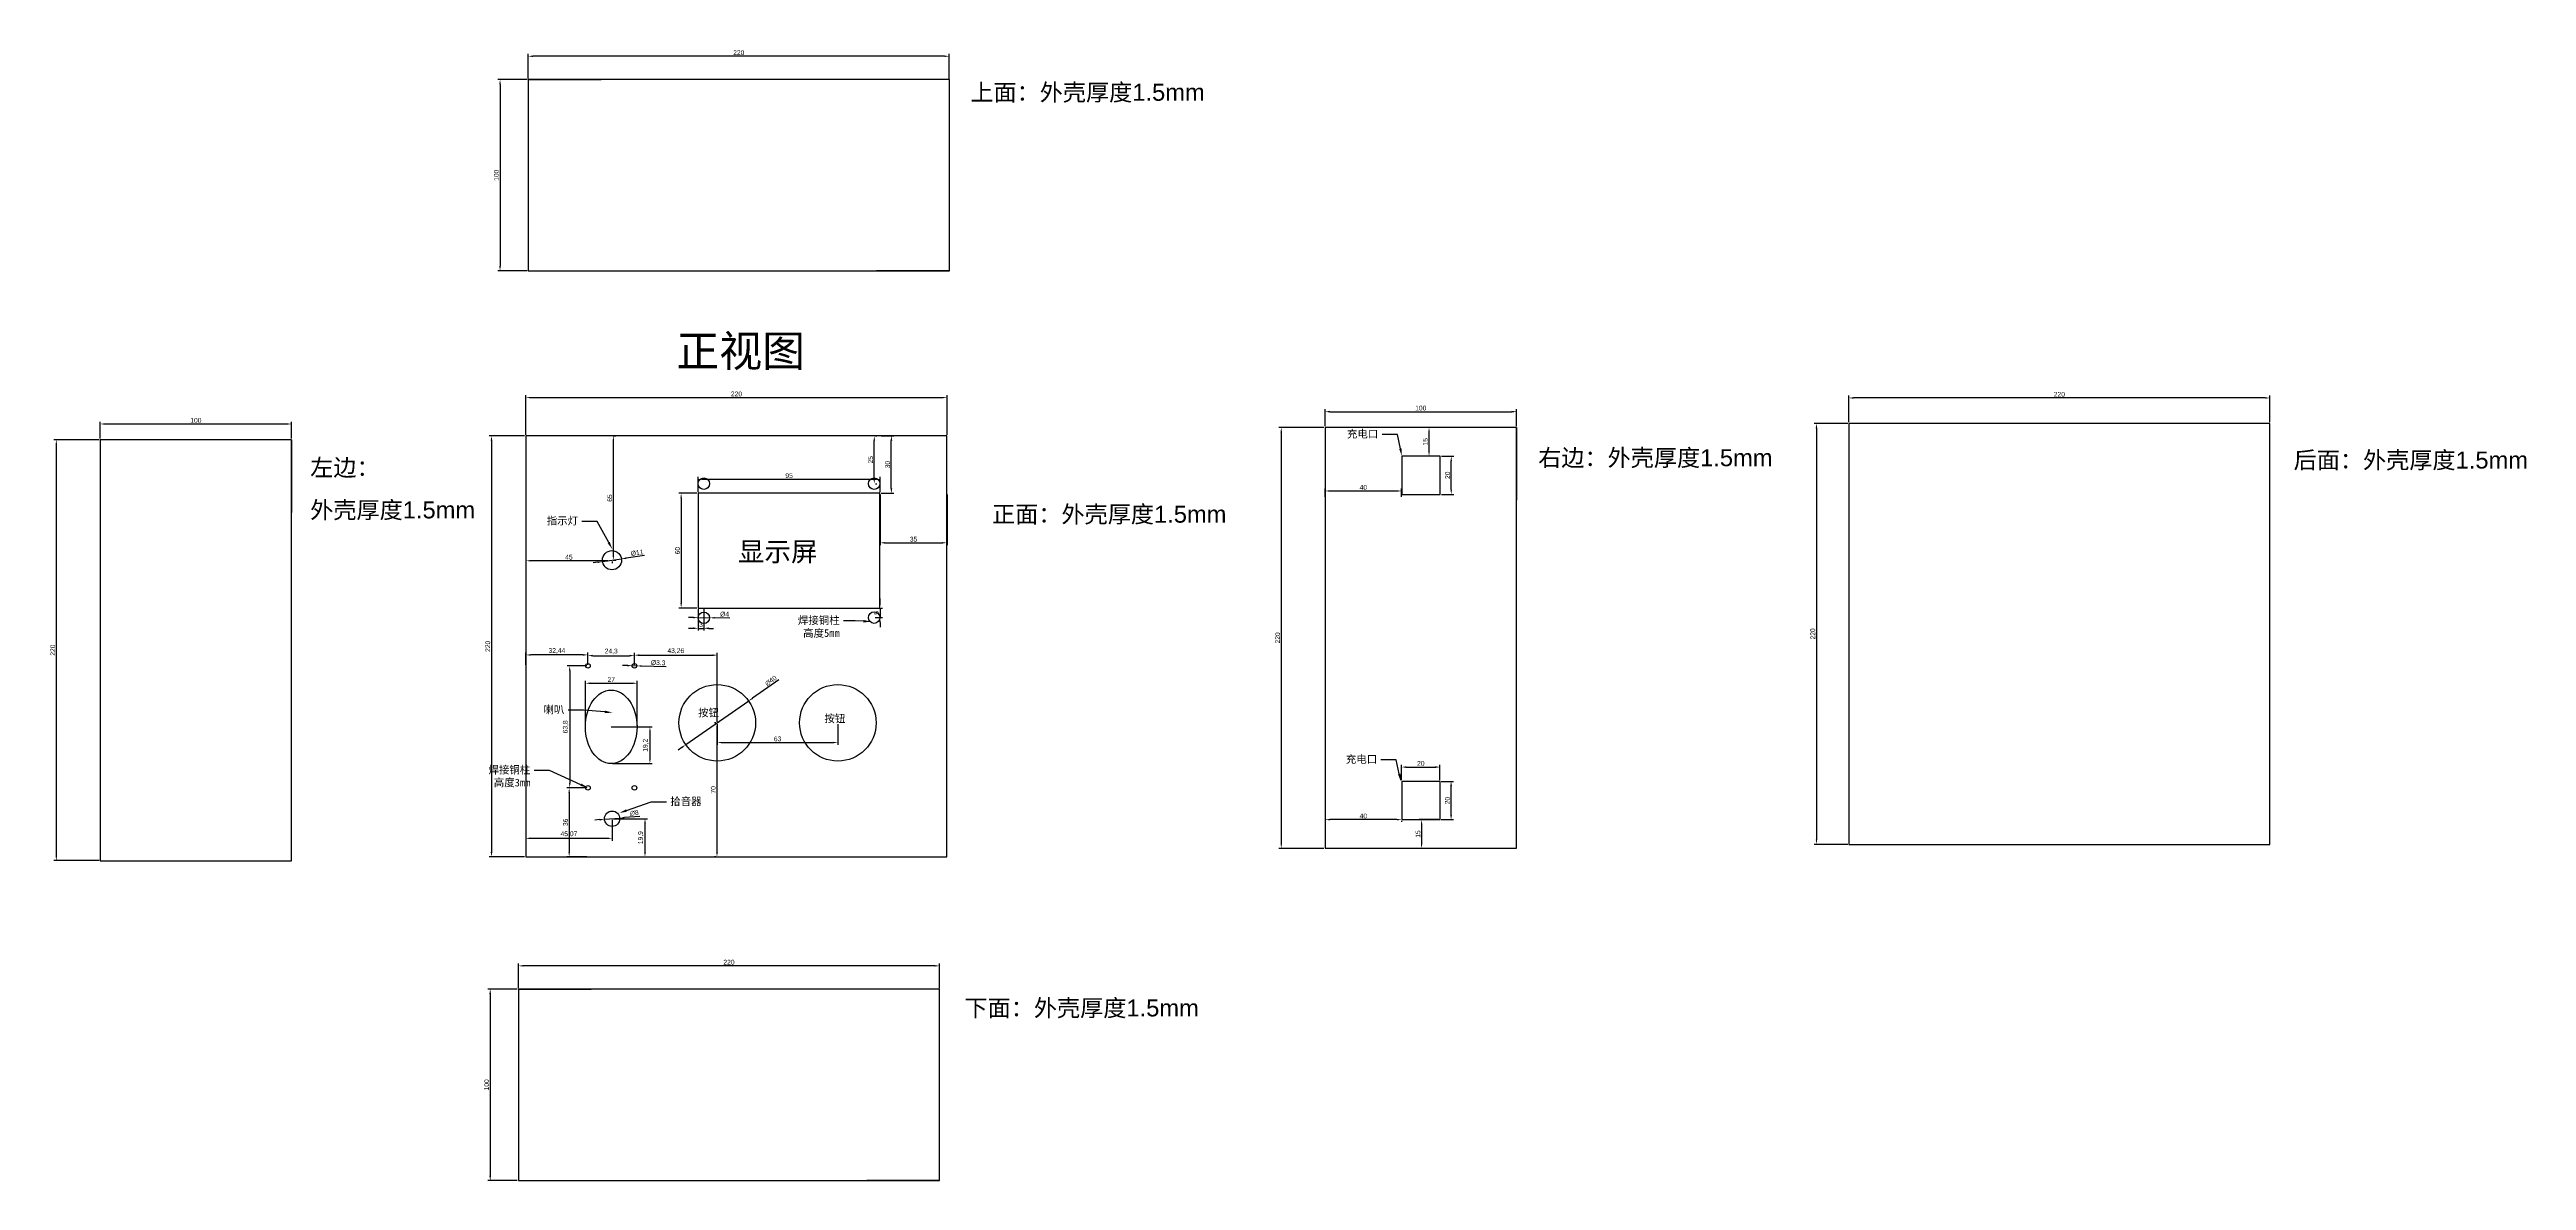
# Model space of a CAD drawing. Header units: millimetres. Extents: x 2217 to 3511, y 1405 to 1996.
import ezdxf
from ezdxf import colors
from ezdxf.entities.mleader import LeaderData, LeaderLine
from ezdxf.math import Vec2, Vec3

# ---------------------------------------------------------------- set-up
doc = ezdxf.new("R2010")
doc.units = ezdxf.units.MM
doc.linetypes.add('JIS_02_1.2', pattern=[2.5, 1.25, -1.25])
doc.layers.add('虚线', color=7, linetype='JIS_02_1.2')
doc.styles.get("Standard").update_dxf_attribs({"font": 'arial.ttf'})
doc.dimstyles.new('ISO-25', dxfattribs={"dimtxt": 2.5, "dimasz": 2.5, "dimexe": 1.25, "dimexo": 0.625, "dimtad": 1, "dimtxsty": 'Standard', "dimcen": 2.5, "dimadec": 0, "dimazin": 0, "dimtfac": 1, "dimtmove": 0, "dimatfit": 3, "dimfxl": 1, "dimarcsym": 0})

# ---------------------------------------------------------------- blocks, each defined once
blk = doc.blocks.new('*D17')
at = {"color": 0, "lineweight": -2, "transparency": 16777216}
for p, q in [((2466.1, 1795.1), (2466.1, 1815.7)), ((2468.6, 1814.5), (2683.6, 1814.5)), ((2686.1, 1795.1), (2686.1, 1815.7))]:
    blk.add_line(p, q, dxfattribs=at)
at = {"color": 0, "transparency": 16777216}
for points in [[(2468.6, 1814.9), (2468.6, 1814.1), (2466.1, 1814.5)], [(2683.6, 1814.9), (2683.6, 1814.1), (2686.1, 1814.5)]]:
    blk.add_solid(points, dxfattribs=at)
at = {"layer": 'Defpoints', "color": 0, "transparency": 16777216}
for p in [(2686.1, 1814.5), (2466.1, 1794.5), (2686.1, 1794.5)]:
    blk.add_point(p, dxfattribs=at)
at = {"color": 0, "transparency": 16777216, "insert": (2576.1, 1816.4), "char_height": 2.5, "attachment_point": 5}
blk.add_mtext('220', dxfattribs=at)
blk = doc.blocks.new('*D3')
at = {"color": 0, "lineweight": -2, "transparency": 16777216}
for p, q in [((2503.6, 1728.4), (2501.2, 1728.1)), ((2506.1, 1728.8), (2516, 1730.2)), ((2528, 1732), (2518.5, 1730.6))]:
    blk.add_line(p, q, dxfattribs=at)
at = {"color": 0, "transparency": 16777216}
for points in [[(2503.6, 1728.8), (2503.7, 1728), (2506.1, 1728.8)], [(2518.4, 1731), (2518.5, 1730.2), (2516, 1730.2)]]:
    blk.add_solid(points, dxfattribs=at)
at = {"layer": 'Defpoints', "color": 0, "transparency": 16777216}
for p in [(2506.1, 1728.8), (2516, 1730.2)]:
    blk.add_point(p, dxfattribs=at)
at = {"color": 0, "transparency": 16777216, "insert": (2524.2, 1733.4), "char_height": 2.5, "attachment_point": 5, "rotation": 8.3008}
blk.add_mtext('%%C11', dxfattribs=at)
blk = doc.blocks.new('*D4')
at = {"color": 0, "lineweight": -2, "transparency": 16777216}
for p, q in [((2556.1, 1765.1), (2556.1, 1773.1)), ((2651.1, 1765.1), (2651.1, 1773.1)), ((2558.6, 1771.8), (2648.6, 1771.8))]:
    blk.add_line(p, q, dxfattribs=at)
at = {"color": 0, "transparency": 16777216}
for points in [[(2558.6, 1772.3), (2558.6, 1771.4), (2556.1, 1771.8)], [(2648.6, 1772.3), (2648.6, 1771.4), (2651.1, 1771.8)]]:
    blk.add_solid(points, dxfattribs=at)
at = {"layer": 'Defpoints', "color": 0, "transparency": 16777216}
for p in [(2556.1, 1764.5), (2651.1, 1771.8), (2651.1, 1764.5)]:
    blk.add_point(p, dxfattribs=at)
at = {"color": 0, "transparency": 16777216, "insert": (2603.6, 1773.7), "char_height": 2.5, "attachment_point": 5}
blk.add_mtext('95', dxfattribs=at)
blk = doc.blocks.new('*D5')
at = {"color": 0, "lineweight": -2, "transparency": 16777216}
for p, q in [((2555.4, 1764.5), (2546, 1764.5)), ((2547.2, 1762), (2547.2, 1707)), ((2555.4, 1704.5), (2546, 1704.5))]:
    blk.add_line(p, q, dxfattribs=at)
at = {"color": 0, "transparency": 16777216}
for points in [[(2546.8, 1762), (2547.6, 1762), (2547.2, 1764.5)], [(2546.8, 1707), (2547.6, 1707), (2547.2, 1704.5)]]:
    blk.add_solid(points, dxfattribs=at)
at = {"layer": 'Defpoints', "color": 0, "transparency": 16777216}
for p in [(2556.1, 1764.5), (2547.2, 1704.5), (2556.1, 1704.5)]:
    blk.add_point(p, dxfattribs=at)
at = {"color": 0, "transparency": 16777216, "insert": (2545.3, 1734.5), "char_height": 2.5, "attachment_point": 5, "rotation": 90}
blk.add_mtext('60', dxfattribs=at)
blk = doc.blocks.new('*D6')
at = {"color": 0, "lineweight": -2, "transparency": 16777216}
for p, q in [((2504.7, 1593.9), (2502.2, 1593.6)), ((2507.1, 1594.1), (2515.1, 1594.7)), ((2525.7, 1595.6), (2517.6, 1595))]:
    blk.add_line(p, q, dxfattribs=at)
at = {"color": 0, "transparency": 16777216}
for points in [[(2504.6, 1594.3), (2504.7, 1593.4), (2507.1, 1594.1)], [(2517.6, 1595.4), (2517.6, 1594.5), (2515.1, 1594.7)]]:
    blk.add_solid(points, dxfattribs=at)
at = {"layer": 'Defpoints', "color": 0, "transparency": 16777216}
for p in [(2507.1, 1594.1), (2515.1, 1594.7)]:
    blk.add_point(p, dxfattribs=at)
at = {"color": 0, "transparency": 16777216, "insert": (2522.7, 1597.4), "char_height": 2.5, "attachment_point": 5, "rotation": 4.8487}
blk.add_mtext('∅8', dxfattribs=at)
blk = doc.blocks.new('*D7')
at = {"color": 0, "lineweight": -2, "transparency": 16777216}
for p, q in [((2651.1, 1763.9), (2651.1, 1737.4)), ((2686.1, 1763.9), (2686.1, 1737.4)), ((2653.6, 1738.6), (2683.6, 1738.6))]:
    blk.add_line(p, q, dxfattribs=at)
at = {"color": 0, "transparency": 16777216}
for points in [[(2653.6, 1739), (2653.6, 1738.2), (2651.1, 1738.6)], [(2683.6, 1739), (2683.6, 1738.2), (2686.1, 1738.6)]]:
    blk.add_solid(points, dxfattribs=at)
at = {"layer": 'Defpoints', "color": 0, "transparency": 16777216}
for p in [(2651.1, 1764.5), (2686.1, 1764.5), (2686.1, 1738.6)]:
    blk.add_point(p, dxfattribs=at)
at = {"color": 0, "transparency": 16777216, "insert": (2668.6, 1740.5), "char_height": 2.5, "attachment_point": 5}
blk.add_mtext('35', dxfattribs=at)
blk = doc.blocks.new('*D8')
at = {"color": 0, "lineweight": -2, "transparency": 16777216}
for p, q in [((2651.7, 1794.5), (2658.3, 1794.5)), ((2657, 1767), (2657, 1792)), ((2651.7, 1764.5), (2658.3, 1764.5))]:
    blk.add_line(p, q, dxfattribs=at)
at = {"color": 0, "transparency": 16777216}
for points in [[(2656.6, 1792), (2657.5, 1792), (2657, 1794.5)], [(2656.6, 1767), (2657.5, 1767), (2657, 1764.5)]]:
    blk.add_solid(points, dxfattribs=at)
at = {"layer": 'Defpoints', "color": 0, "transparency": 16777216}
for p in [(2651.1, 1794.5), (2657, 1794.5), (2651.1, 1764.5)]:
    blk.add_point(p, dxfattribs=at)
at = {"color": 0, "transparency": 16777216, "insert": (2655.1, 1779.5), "char_height": 2.5, "attachment_point": 5, "rotation": 90}
blk.add_mtext('30', dxfattribs=at)
blk = doc.blocks.new('*D9')
at = {"color": 0, "lineweight": -2, "transparency": 16777216}
for p, q in [((2466.1, 1728.9), (2466.1, 1727.9)), ((2508.6, 1729.2), (2468.6, 1729.2)), ((2511.1, 1728.9), (2511.1, 1727.9))]:
    blk.add_line(p, q, dxfattribs=at)
at = {"color": 0, "transparency": 16777216}
for points in [[(2468.6, 1729.6), (2468.6, 1728.8), (2466.1, 1729.2)], [(2508.6, 1729.6), (2508.6, 1728.8), (2511.1, 1729.2)]]:
    blk.add_solid(points, dxfattribs=at)
at = {"layer": 'Defpoints', "color": 0, "transparency": 16777216}
for p in [(2466.1, 1729.5), (2466.1, 1729.2), (2511.1, 1729.5)]:
    blk.add_point(p, dxfattribs=at)
at = {"color": 0, "transparency": 16777216, "insert": (2488.6, 1731.1), "char_height": 2.5, "attachment_point": 5}
blk.add_mtext('45', dxfattribs=at)
blk = doc.blocks.new('*D10')
at = {"color": 0, "lineweight": -2, "transparency": 16777216}
for p, q in [((2511.7, 1794.5), (2513.1, 1794.5)), ((2511.8, 1732), (2511.8, 1792)), ((2511.7, 1729.5), (2513.1, 1729.5))]:
    blk.add_line(p, q, dxfattribs=at)
at = {"color": 0, "transparency": 16777216}
for points in [[(2511.4, 1792), (2512.2, 1792), (2511.8, 1794.5)], [(2511.4, 1732), (2512.2, 1732), (2511.8, 1729.5)]]:
    blk.add_solid(points, dxfattribs=at)
at = {"layer": 'Defpoints', "color": 0, "transparency": 16777216}
for p in [(2511.1, 1794.5), (2511.8, 1794.5), (2511.1, 1729.5)]:
    blk.add_point(p, dxfattribs=at)
at = {"color": 0, "transparency": 16777216, "insert": (2509.9, 1762), "char_height": 2.5, "attachment_point": 5, "rotation": 90}
blk.add_mtext('65', dxfattribs=at)
blk = doc.blocks.new('*D11')
at = {"color": 0, "lineweight": -2, "transparency": 16777216}
for p, q in [((2598.3, 1667), (2584.5, 1657.4)), ((2549.7, 1633.1), (2582.5, 1656)), ((2547.6, 1631.6), (2545.6, 1630.2))]:
    blk.add_line(p, q, dxfattribs=at)
at = {"color": 0, "transparency": 16777216}
for points in [[(2584.3, 1657.7), (2584.8, 1657), (2582.5, 1656)], [(2547.4, 1632), (2547.8, 1631.3), (2549.7, 1633.1)]]:
    blk.add_solid(points, dxfattribs=at)
at = {"layer": 'Defpoints', "color": 0, "transparency": 16777216}
for p in [(2582.5, 1656), (2549.7, 1633.1)]:
    blk.add_point(p, dxfattribs=at)
at = {"color": 0, "transparency": 16777216, "insert": (2594.1, 1666.5), "char_height": 2.5, "attachment_point": 5, "rotation": 34.8828}
blk.add_mtext('∅40', dxfattribs=at)
blk = doc.blocks.new('*D12')
at = {"color": 0, "lineweight": -2, "transparency": 16777216}
for p, q in [((2566.1, 1643.9), (2566.1, 1633)), ((2629.1, 1643.9), (2629.1, 1633)), ((2568.6, 1634.2), (2626.6, 1634.2))]:
    blk.add_line(p, q, dxfattribs=at)
at = {"color": 0, "transparency": 16777216}
for points in [[(2568.6, 1634.6), (2568.6, 1633.8), (2566.1, 1634.2)], [(2626.6, 1634.6), (2626.6, 1633.8), (2629.1, 1634.2)]]:
    blk.add_solid(points, dxfattribs=at)
at = {"layer": 'Defpoints', "color": 0, "transparency": 16777216}
for p in [(2566.1, 1644.5), (2629.1, 1644.5), (2629.1, 1634.2)]:
    blk.add_point(p, dxfattribs=at)
at = {"color": 0, "transparency": 16777216, "insert": (2597.6, 1636.1), "char_height": 2.5, "attachment_point": 5}
blk.add_mtext('63', dxfattribs=at)
blk = doc.blocks.new('*D13')
at = {"color": 0, "lineweight": -2, "transparency": 16777216}
for p, q in [((2565.4, 1644.5), (2564.7, 1644.5)), ((2565.9, 1642), (2565.9, 1577)), ((2565.4, 1574.5), (2564.7, 1574.5))]:
    blk.add_line(p, q, dxfattribs=at)
at = {"color": 0, "transparency": 16777216}
for points in [[(2565.5, 1642), (2566.4, 1642), (2565.9, 1644.5)], [(2565.5, 1577), (2566.4, 1577), (2565.9, 1574.5)]]:
    blk.add_solid(points, dxfattribs=at)
at = {"layer": 'Defpoints', "color": 0, "transparency": 16777216}
for p in [(2566.1, 1644.5), (2565.9, 1574.5), (2566.1, 1574.5)]:
    blk.add_point(p, dxfattribs=at)
at = {"color": 0, "transparency": 16777216, "insert": (2564, 1609.5), "char_height": 2.5, "attachment_point": 5, "rotation": 90}
blk.add_mtext('70', dxfattribs=at)
blk = doc.blocks.new('*D14')
at = {"layer": 'Defpoints', "color": 0, "lineweight": -2, "transparency": 16777216}
for p, q in [((2465.4, 1794.5), (2446.9, 1794.5)), ((2448.1, 1792), (2448.1, 1577)), ((2465.4, 1574.5), (2446.9, 1574.5))]:
    blk.add_line(p, q, dxfattribs=at)
at = {"layer": 'Defpoints', "color": 0, "transparency": 16777216}
for p in [(2466.1, 1794.5), (2448.1, 1574.5), (2466.1, 1574.5)]:
    blk.add_point(p, dxfattribs=at)
for points in [[(2447.7, 1792), (2448.6, 1792), (2448.1, 1794.5)], [(2447.7, 1577), (2448.6, 1577), (2448.1, 1574.5)]]:
    blk.add_solid(points, dxfattribs=at)
at = {"layer": 'Defpoints', "color": 0, "transparency": 16777216, "insert": (2446.2, 1684.5), "char_height": 2.5, "attachment_point": 5, "rotation": 90}
blk.add_mtext('220', dxfattribs=at)
blk = doc.blocks.new('*D15')
at = {"layer": 'Defpoints', "color": 0, "lineweight": -2, "transparency": 16777216}
for p, q in [((2553.6, 1699.5), (2551.1, 1699.5)), ((2556.1, 1699.5), (2562.1, 1699.4)), ((2572.7, 1699.3), (2564.6, 1699.4))]:
    blk.add_line(p, q, dxfattribs=at)
at = {"layer": 'Defpoints', "color": 0, "transparency": 16777216}
for p in [(2556.1, 1699.5), (2562.1, 1699.4)]:
    blk.add_point(p, dxfattribs=at)
for points in [[(2553.6, 1699.9), (2553.6, 1699.1), (2556.1, 1699.5)], [(2564.6, 1699.8), (2564.6, 1699), (2562.1, 1699.4)]]:
    blk.add_solid(points, dxfattribs=at)
at = {"layer": 'Defpoints', "color": 0, "transparency": 16777216, "insert": (2569.9, 1701.3), "char_height": 2.5, "attachment_point": 5, "rotation": 359.534}
blk.add_mtext('%%C4', dxfattribs=at)
blk = doc.blocks.new('*D16')
at = {"layer": 'Defpoints', "color": 0, "lineweight": -2, "transparency": 16777216}
for p, q in [((2651.1, 1707), (2651.1, 1709.5)), ((2648.6, 1699.5), (2652.4, 1699.5)), ((2651.1, 1704.5), (2651.1, 1699.5)), ((2651.1, 1697), (2651.1, 1694.5)), ((2651.7, 1704.5), (2652.4, 1704.5))]:
    blk.add_line(p, q, dxfattribs=at)
at = {"layer": 'Defpoints', "color": 0, "transparency": 16777216}
for p in [(2648, 1699.5), (2651.1, 1704.5), (2651.1, 1699.5)]:
    blk.add_point(p, dxfattribs=at)
for points in [[(2650.7, 1707), (2651.5, 1707), (2651.1, 1704.5)], [(2650.7, 1697), (2651.5, 1697), (2651.1, 1699.5)]]:
    blk.add_solid(points, dxfattribs=at)
at = {"layer": 'Defpoints', "color": 0, "transparency": 16777216, "insert": (2649.2, 1702), "char_height": 2.5, "attachment_point": 5, "rotation": 90}
blk.add_mtext('5', dxfattribs=at)
blk = doc.blocks.new('*D41')
at = {"color": 0, "lineweight": -2, "transparency": 16777216}
for p, q in [((2243.7, 1793.1), (2243.7, 1801.9)), ((2246.2, 1800.7), (2341.2, 1800.7)), ((2343.7, 1793.1), (2343.7, 1801.9))]:
    blk.add_line(p, q, dxfattribs=at)
at = {"color": 0, "transparency": 16777216}
for points in [[(2246.2, 1801.1), (2246.2, 1800.3), (2243.7, 1800.7)], [(2341.2, 1801.1), (2341.2, 1800.3), (2343.7, 1800.7)]]:
    blk.add_solid(points, dxfattribs=at)
at = {"layer": 'Defpoints', "color": 0, "transparency": 16777216}
for p in [(2343.7, 1800.7), (2243.7, 1792.5), (2343.7, 1792.5)]:
    blk.add_point(p, dxfattribs=at)
at = {"color": 0, "transparency": 16777216, "insert": (2293.7, 1802.6), "char_height": 2.5, "attachment_point": 5}
blk.add_mtext('100', dxfattribs=at)
blk = doc.blocks.new('*D42')
at = {"color": 0, "lineweight": -2, "transparency": 16777216}
for p, q in [((2243.1, 1792.5), (2219.5, 1792.5)), ((2220.8, 1790), (2220.8, 1575)), ((2243.1, 1572.5), (2219.5, 1572.5))]:
    blk.add_line(p, q, dxfattribs=at)
at = {"color": 0, "transparency": 16777216}
for points in [[(2220.4, 1790), (2221.2, 1790), (2220.8, 1792.5)], [(2220.4, 1575), (2221.2, 1575), (2220.8, 1572.5)]]:
    blk.add_solid(points, dxfattribs=at)
at = {"layer": 'Defpoints', "color": 0, "transparency": 16777216}
for p in [(2243.7, 1792.5), (2220.8, 1572.5), (2243.7, 1572.5)]:
    blk.add_point(p, dxfattribs=at)
at = {"color": 0, "transparency": 16777216, "insert": (2218.9, 1682.5), "char_height": 2.5, "attachment_point": 5, "rotation": 90}
blk.add_mtext('220', dxfattribs=at)
blk = doc.blocks.new('*D43')
at = {"color": 0, "lineweight": -2, "transparency": 16777216}
for p, q in [((2883.6, 1799.6), (2883.6, 1808.4)), ((2886.1, 1807.1), (2981.1, 1807.1)), ((2983.6, 1799.6), (2983.6, 1808.4))]:
    blk.add_line(p, q, dxfattribs=at)
at = {"color": 0, "transparency": 16777216}
for points in [[(2886.1, 1807.6), (2886.1, 1806.7), (2883.6, 1807.1)], [(2981.1, 1807.6), (2981.1, 1806.7), (2983.6, 1807.1)]]:
    blk.add_solid(points, dxfattribs=at)
at = {"layer": 'Defpoints', "color": 0, "transparency": 16777216}
for p in [(2883.6, 1798.9), (2983.6, 1807.1), (2983.6, 1798.9)]:
    blk.add_point(p, dxfattribs=at)
at = {"color": 0, "transparency": 16777216, "insert": (2933.6, 1809), "char_height": 2.5, "attachment_point": 5}
blk.add_mtext('100', dxfattribs=at)
blk = doc.blocks.new('*D44')
at = {"color": 0, "lineweight": -2, "transparency": 16777216}
for p, q in [((2923.6, 1614.6), (2923.6, 1622.6)), ((2926.1, 1621.4), (2941.1, 1621.4)), ((2943.6, 1614.6), (2943.6, 1622.6))]:
    blk.add_line(p, q, dxfattribs=at)
at = {"color": 0, "transparency": 16777216}
for points in [[(2926.1, 1621.8), (2926.1, 1620.9), (2923.6, 1621.4)], [(2941.1, 1621.8), (2941.1, 1620.9), (2943.6, 1621.4)]]:
    blk.add_solid(points, dxfattribs=at)
at = {"layer": 'Defpoints', "color": 0, "transparency": 16777216}
for p in [(2943.6, 1621.4), (2923.6, 1613.9), (2943.6, 1613.9)]:
    blk.add_point(p, dxfattribs=at)
at = {"color": 0, "transparency": 16777216, "insert": (2933.6, 1623.3), "char_height": 2.5, "attachment_point": 5}
blk.add_mtext('20', dxfattribs=at)
blk = doc.blocks.new('*D45')
at = {"color": 0, "lineweight": -2, "transparency": 16777216}
for p, q in [((2944.3, 1613.9), (2950.7, 1613.9)), ((2949.4, 1596.4), (2949.4, 1611.4)), ((2944.3, 1593.9), (2950.7, 1593.9))]:
    blk.add_line(p, q, dxfattribs=at)
at = {"color": 0, "transparency": 16777216}
for points in [[(2949, 1611.4), (2949.9, 1611.4), (2949.4, 1613.9)], [(2949, 1596.4), (2949.9, 1596.4), (2949.4, 1593.9)]]:
    blk.add_solid(points, dxfattribs=at)
at = {"layer": 'Defpoints', "color": 0, "transparency": 16777216}
for p in [(2943.6, 1613.9), (2949.4, 1613.9), (2943.6, 1593.9)]:
    blk.add_point(p, dxfattribs=at)
at = {"color": 0, "transparency": 16777216, "insert": (2947.5, 1603.9), "char_height": 2.5, "attachment_point": 5, "rotation": 90}
blk.add_mtext('20', dxfattribs=at)
blk = doc.blocks.new('*D46')
at = {"color": 0, "lineweight": -2, "transparency": 16777216}
for p, q in [((2883.6, 1593.3), (2883.6, 1592.7)), ((2921.1, 1593.9), (2886.1, 1593.9)), ((2923.6, 1593.3), (2923.6, 1592.7))]:
    blk.add_line(p, q, dxfattribs=at)
at = {"color": 0, "transparency": 16777216}
for points in [[(2886.1, 1594.3), (2886.1, 1593.5), (2883.6, 1593.9)], [(2921.1, 1594.3), (2921.1, 1593.5), (2923.6, 1593.9)]]:
    blk.add_solid(points, dxfattribs=at)
at = {"layer": 'Defpoints', "color": 0, "transparency": 16777216}
for p in [(2883.6, 1593.9), (2883.6, 1593.9), (2923.6, 1593.9)]:
    blk.add_point(p, dxfattribs=at)
at = {"color": 0, "transparency": 16777216, "insert": (2903.6, 1595.8), "char_height": 2.5, "attachment_point": 5}
blk.add_mtext('40', dxfattribs=at)
blk = doc.blocks.new('*D47')
at = {"color": 0, "lineweight": -2, "transparency": 16777216}
for p, q in [((2943, 1593.9), (2932.8, 1593.9)), ((2943, 1578.9), (2932.8, 1578.9)), ((2934, 1591.4), (2934, 1581.4))]:
    blk.add_line(p, q, dxfattribs=at)
at = {"color": 0, "transparency": 16777216}
for points in [[(2933.6, 1591.4), (2934.4, 1591.4), (2934, 1593.9)], [(2933.6, 1581.4), (2934.4, 1581.4), (2934, 1578.9)]]:
    blk.add_solid(points, dxfattribs=at)
at = {"layer": 'Defpoints', "color": 0, "transparency": 16777216}
for p in [(2943.6, 1593.9), (2934, 1578.9), (2943.6, 1578.9)]:
    blk.add_point(p, dxfattribs=at)
at = {"color": 0, "transparency": 16777216, "insert": (2932.1, 1586.4), "char_height": 2.5, "attachment_point": 5, "rotation": 90}
blk.add_mtext('15', dxfattribs=at)
blk = doc.blocks.new('*D48')
at = {"color": 0, "lineweight": -2, "transparency": 16777216}
for p, q in [((2883, 1798.9), (2859.5, 1798.9)), ((2860.7, 1796.4), (2860.7, 1581.4)), ((2883, 1578.9), (2859.5, 1578.9))]:
    blk.add_line(p, q, dxfattribs=at)
at = {"color": 0, "transparency": 16777216}
for points in [[(2860.3, 1796.4), (2861.1, 1796.4), (2860.7, 1798.9)], [(2860.3, 1581.4), (2861.1, 1581.4), (2860.7, 1578.9)]]:
    blk.add_solid(points, dxfattribs=at)
at = {"layer": 'Defpoints', "color": 0, "transparency": 16777216}
for p in [(2883.6, 1798.9), (2860.7, 1578.9), (2883.6, 1578.9)]:
    blk.add_point(p, dxfattribs=at)
at = {"color": 0, "transparency": 16777216, "insert": (2858.8, 1688.9), "char_height": 2.5, "attachment_point": 5, "rotation": 90}
blk.add_mtext('220', dxfattribs=at)
blk = doc.blocks.new('*D49')
at = {"color": 0, "lineweight": -2, "transparency": 16777216}
for p, q in [((2467.3, 1981.3), (2467.3, 1994.1)), ((2684.8, 1992.9), (2469.8, 1992.9)), ((2687.3, 1981.3), (2687.3, 1994.1))]:
    blk.add_line(p, q, dxfattribs=at)
at = {"color": 0, "transparency": 16777216}
for points in [[(2469.8, 1993.3), (2469.8, 1992.5), (2467.3, 1992.9)], [(2684.8, 1993.3), (2684.8, 1992.5), (2687.3, 1992.9)]]:
    blk.add_solid(points, dxfattribs=at)
at = {"layer": 'Defpoints', "color": 0, "transparency": 16777216}
for p in [(2467.3, 1992.9), (2467.3, 1980.7), (2687.3, 1980.7)]:
    blk.add_point(p, dxfattribs=at)
at = {"color": 0, "transparency": 16777216, "insert": (2577.3, 1994.8), "char_height": 2.5, "attachment_point": 5}
blk.add_mtext('220', dxfattribs=at)
blk = doc.blocks.new('*D50')
at = {"color": 0, "lineweight": -2, "transparency": 16777216}
for p, q in [((2466.7, 1980.7), (2451.4, 1980.7)), ((2452.6, 1978.2), (2452.6, 1883.2)), ((2466.7, 1880.7), (2451.4, 1880.7))]:
    blk.add_line(p, q, dxfattribs=at)
at = {"color": 0, "transparency": 16777216}
for points in [[(2452.2, 1978.2), (2453, 1978.2), (2452.6, 1980.7)], [(2452.2, 1883.2), (2453, 1883.2), (2452.6, 1880.7)]]:
    blk.add_solid(points, dxfattribs=at)
at = {"layer": 'Defpoints', "color": 0, "transparency": 16777216}
for p in [(2467.3, 1980.7), (2452.6, 1880.7), (2467.3, 1880.7)]:
    blk.add_point(p, dxfattribs=at)
at = {"color": 0, "transparency": 16777216, "insert": (2450.7, 1930.7), "char_height": 2.5, "attachment_point": 5, "rotation": 90}
blk.add_mtext('100', dxfattribs=at)
blk = doc.blocks.new('*D51')
at = {"color": 0, "lineweight": -2, "transparency": 16777216}
for p, q in [((2462.2, 1505.9), (2462.2, 1518.8)), ((2679.7, 1517.5), (2464.7, 1517.5)), ((2682.2, 1505.9), (2682.2, 1518.8))]:
    blk.add_line(p, q, dxfattribs=at)
at = {"color": 0, "transparency": 16777216}
for points in [[(2464.7, 1517.9), (2464.7, 1517.1), (2462.2, 1517.5)], [(2679.7, 1517.9), (2679.7, 1517.1), (2682.2, 1517.5)]]:
    blk.add_solid(points, dxfattribs=at)
at = {"layer": 'Defpoints', "color": 0, "transparency": 16777216}
for p in [(2462.2, 1517.5), (2462.2, 1505.3), (2682.2, 1505.3)]:
    blk.add_point(p, dxfattribs=at)
at = {"color": 0, "transparency": 16777216, "insert": (2572.2, 1519.4), "char_height": 2.5, "attachment_point": 5}
blk.add_mtext('220', dxfattribs=at)
blk = doc.blocks.new('*D52')
at = {"color": 0, "lineweight": -2, "transparency": 16777216}
for p, q in [((2461.5, 1505.3), (2446.2, 1505.3)), ((2447.5, 1502.8), (2447.5, 1407.8)), ((2461.5, 1405.3), (2446.2, 1405.3))]:
    blk.add_line(p, q, dxfattribs=at)
at = {"color": 0, "transparency": 16777216}
for points in [[(2447, 1502.8), (2447.9, 1502.8), (2447.5, 1505.3)], [(2447, 1407.8), (2447.9, 1407.8), (2447.5, 1405.3)]]:
    blk.add_solid(points, dxfattribs=at)
at = {"layer": 'Defpoints', "color": 0, "transparency": 16777216}
for p in [(2462.2, 1505.3), (2447.5, 1405.3), (2462.2, 1405.3)]:
    blk.add_point(p, dxfattribs=at)
at = {"color": 0, "transparency": 16777216, "insert": (2445.6, 1455.3), "char_height": 2.5, "attachment_point": 5, "rotation": 90}
blk.add_mtext('100', dxfattribs=at)
blk = doc.blocks.new('*D53')
at = {"color": 0, "lineweight": -2, "transparency": 16777216}
for p, q in [((3157.2, 1801.6), (3157.2, 1815.6)), ((3374.7, 1814.3), (3159.7, 1814.3)), ((3377.2, 1801.6), (3377.2, 1815.6))]:
    blk.add_line(p, q, dxfattribs=at)
at = {"color": 0, "transparency": 16777216}
for points in [[(3159.7, 1814.7), (3159.7, 1813.9), (3157.2, 1814.3)], [(3374.7, 1814.7), (3374.7, 1813.9), (3377.2, 1814.3)]]:
    blk.add_solid(points, dxfattribs=at)
at = {"layer": 'Defpoints', "color": 0, "transparency": 16777216}
for p in [(3157.2, 1814.3), (3157.2, 1801), (3377.2, 1801)]:
    blk.add_point(p, dxfattribs=at)
at = {"color": 0, "transparency": 16777216, "insert": (3267.2, 1816.2), "char_height": 2.5, "attachment_point": 5}
blk.add_mtext('220', dxfattribs=at)
blk = doc.blocks.new('*D54')
at = {"color": 0, "lineweight": -2, "transparency": 16777216}
for p, q in [((3156.6, 1801), (3139.1, 1801)), ((3140.3, 1798.5), (3140.3, 1583.5)), ((3156.6, 1581), (3139.1, 1581))]:
    blk.add_line(p, q, dxfattribs=at)
at = {"color": 0, "transparency": 16777216}
for points in [[(3139.9, 1798.5), (3140.7, 1798.5), (3140.3, 1801)], [(3139.9, 1583.5), (3140.7, 1583.5), (3140.3, 1581)]]:
    blk.add_solid(points, dxfattribs=at)
at = {"layer": 'Defpoints', "color": 0, "transparency": 16777216}
for p in [(3157.2, 1801), (3140.3, 1581), (3157.2, 1581)]:
    blk.add_point(p, dxfattribs=at)
at = {"color": 0, "transparency": 16777216, "insert": (3138.4, 1691), "char_height": 2.5, "attachment_point": 5, "rotation": 90}
blk.add_mtext('220', dxfattribs=at)
blk = doc.blocks.new('*D63')
at = {"color": 0, "lineweight": -2, "transparency": 16777216}
for p, q in [((2519.1, 1674.4), (2516.6, 1674.5)), ((2521.6, 1674.4), (2524, 1674.3)), ((2539.4, 1673.8), (2526.5, 1674.2))]:
    blk.add_line(p, q, dxfattribs=at)
at = {"color": 0, "transparency": 16777216}
for points in [[(2519.1, 1674.9), (2519.1, 1674), (2521.6, 1674.4)], [(2526.5, 1674.6), (2526.5, 1673.8), (2524, 1674.3)]]:
    blk.add_solid(points, dxfattribs=at)
at = {"layer": 'Defpoints', "color": 0, "transparency": 16777216}
for p in [(2521.6, 1674.4), (2524, 1674.3)]:
    blk.add_point(p, dxfattribs=at)
at = {"color": 0, "transparency": 16777216, "insert": (2535.2, 1675.9), "char_height": 2.5, "attachment_point": 5, "rotation": 358.0746}
blk.add_mtext('%%C3.3', dxfattribs=at)
blk = doc.blocks.new('*D64')
at = {"color": 0, "lineweight": -2, "transparency": 16777216}
for p, q in [((2497.9, 1674.3), (2487.7, 1674.3)), ((2489, 1671.8), (2489, 1613)), ((2497.9, 1610.5), (2487.7, 1610.5))]:
    blk.add_line(p, q, dxfattribs=at)
at = {"color": 0, "transparency": 16777216}
for points in [[(2488.6, 1671.8), (2489.4, 1671.8), (2489, 1674.3)], [(2488.6, 1613), (2489.4, 1613), (2489, 1610.5)]]:
    blk.add_solid(points, dxfattribs=at)
at = {"layer": 'Defpoints', "color": 0, "transparency": 16777216}
for p in [(2498.5, 1674.3), (2489, 1610.5), (2498.5, 1610.5)]:
    blk.add_point(p, dxfattribs=at)
at = {"color": 0, "transparency": 16777216, "insert": (2486.9, 1642.4), "char_height": 2.5, "attachment_point": 5, "rotation": 90}
blk.add_mtext('63,8', dxfattribs=at)
blk = doc.blocks.new('*D65')
at = {"color": 0, "lineweight": -2, "transparency": 16777216}
for p, q in [((2498.5, 1674.9), (2498.5, 1680.9)), ((2501, 1679.6), (2520.3, 1679.6)), ((2522.8, 1674.9), (2522.8, 1680.9))]:
    blk.add_line(p, q, dxfattribs=at)
at = {"color": 0, "transparency": 16777216}
for points in [[(2501, 1680.1), (2501, 1679.2), (2498.5, 1679.6)], [(2520.3, 1680.1), (2520.3, 1679.2), (2522.8, 1679.6)]]:
    blk.add_solid(points, dxfattribs=at)
at = {"layer": 'Defpoints', "color": 0, "transparency": 16777216}
for p in [(2498.5, 1674.3), (2522.8, 1679.6), (2522.8, 1674.3)]:
    blk.add_point(p, dxfattribs=at)
at = {"color": 0, "transparency": 16777216, "insert": (2510.7, 1681.8), "char_height": 2.5, "attachment_point": 5}
blk.add_mtext('24,3', dxfattribs=at)
blk = doc.blocks.new('*D62')
at = {"color": 0, "lineweight": -2, "transparency": 16777216}
for p, q in [((2497.2, 1643), (2497.2, 1666.4)), ((2499.7, 1665.2), (2521.7, 1665.2)), ((2524.2, 1643), (2524.2, 1666.4))]:
    blk.add_line(p, q, dxfattribs=at)
at = {"color": 0, "transparency": 16777216}
for points in [[(2499.7, 1665.6), (2499.7, 1664.8), (2497.2, 1665.2)], [(2521.7, 1665.6), (2521.7, 1664.8), (2524.2, 1665.2)]]:
    blk.add_solid(points, dxfattribs=at)
at = {"layer": 'Defpoints', "color": 0, "transparency": 16777216}
for p in [(2524.2, 1665.2), (2497.2, 1642.4), (2524.2, 1642.4)]:
    blk.add_point(p, dxfattribs=at)
at = {"color": 0, "transparency": 16777216, "insert": (2510.7, 1667.1), "char_height": 2.5, "attachment_point": 5}
blk.add_mtext('27', dxfattribs=at)
blk = doc.blocks.new('*D66')
at = {"color": 0, "lineweight": -2, "transparency": 16777216}
for p, q in [((2511.3, 1642.4), (2532.1, 1642.4)), ((2530.9, 1639.9), (2530.9, 1625.7)), ((2511.3, 1623.2), (2532.1, 1623.2))]:
    blk.add_line(p, q, dxfattribs=at)
at = {"color": 0, "transparency": 16777216}
for points in [[(2530.5, 1639.9), (2531.3, 1639.9), (2530.9, 1642.4)], [(2530.5, 1625.7), (2531.3, 1625.7), (2530.9, 1623.2)]]:
    blk.add_solid(points, dxfattribs=at)
at = {"layer": 'Defpoints', "color": 0, "transparency": 16777216}
for p in [(2510.7, 1642.4), (2510.7, 1623.2), (2530.9, 1623.2)]:
    blk.add_point(p, dxfattribs=at)
at = {"color": 0, "transparency": 16777216, "insert": (2528.7, 1632.8), "char_height": 2.5, "attachment_point": 5, "rotation": 90}
blk.add_mtext('19,2', dxfattribs=at)
blk = doc.blocks.new('*D67')
at = {"color": 0, "lineweight": -2, "transparency": 16777216}
for p, q in [((2497.9, 1610.5), (2487.5, 1610.5)), ((2488.7, 1608), (2488.7, 1577)), ((2497.9, 1574.5), (2487.5, 1574.5))]:
    blk.add_line(p, q, dxfattribs=at)
at = {"color": 0, "transparency": 16777216}
for points in [[(2488.3, 1608), (2489.1, 1608), (2488.7, 1610.5)], [(2488.3, 1577), (2489.1, 1577), (2488.7, 1574.5)]]:
    blk.add_solid(points, dxfattribs=at)
at = {"layer": 'Defpoints', "color": 0, "transparency": 16777216}
for p in [(2498.5, 1610.5), (2488.7, 1574.5), (2498.5, 1574.5)]:
    blk.add_point(p, dxfattribs=at)
at = {"color": 0, "transparency": 16777216, "insert": (2486.8, 1592.5), "char_height": 2.5, "attachment_point": 5, "rotation": 90}
blk.add_mtext('36', dxfattribs=at)
blk = doc.blocks.new('*D69')
at = {"color": 0, "lineweight": -2, "transparency": 16777216}
for p, q in [((2466.1, 1674.9), (2466.1, 1681.2)), ((2496, 1680), (2468.6, 1680)), ((2498.5, 1674.9), (2498.5, 1681.2))]:
    blk.add_line(p, q, dxfattribs=at)
at = {"color": 0, "transparency": 16777216}
for points in [[(2468.6, 1680.4), (2468.6, 1679.6), (2466.1, 1680)], [(2496, 1680.4), (2496, 1679.6), (2498.5, 1680)]]:
    blk.add_solid(points, dxfattribs=at)
at = {"layer": 'Defpoints', "color": 0, "transparency": 16777216}
for p in [(2466.1, 1680), (2466.1, 1674.3), (2498.5, 1674.3)]:
    blk.add_point(p, dxfattribs=at)
at = {"color": 0, "transparency": 16777216, "insert": (2482.3, 1682.1), "char_height": 2.5, "attachment_point": 5}
blk.add_mtext('32,44', dxfattribs=at)
blk = doc.blocks.new('*D70')
at = {"color": 0, "lineweight": -2, "transparency": 16777216}
for p, q in [((2522.8, 1680.3), (2522.8, 1681.1)), ((2525.3, 1679.9), (2563.6, 1679.9)), ((2566.1, 1645.1), (2566.1, 1681.1))]:
    blk.add_line(p, q, dxfattribs=at)
at = {"color": 0, "transparency": 16777216}
for points in [[(2525.3, 1680.3), (2525.3, 1679.4), (2522.8, 1679.9)], [(2563.6, 1680.3), (2563.6, 1679.4), (2566.1, 1679.9)]]:
    blk.add_solid(points, dxfattribs=at)
at = {"layer": 'Defpoints', "color": 0, "transparency": 16777216}
for p in [(2522.8, 1679.6), (2566.1, 1679.9), (2566.1, 1644.5)]:
    blk.add_point(p, dxfattribs=at)
at = {"color": 0, "transparency": 16777216, "insert": (2544.4, 1682), "char_height": 2.5, "attachment_point": 5}
blk.add_mtext('43,26', dxfattribs=at)
blk = doc.blocks.new('*D71')
at = {"color": 0, "lineweight": -2, "transparency": 16777216}
for p, q in [((2511.8, 1594.4), (2529.6, 1594.4)), ((2528.3, 1591.9), (2528.3, 1577)), ((2511.8, 1574.5), (2529.6, 1574.5))]:
    blk.add_line(p, q, dxfattribs=at)
at = {"color": 0, "transparency": 16777216}
for points in [[(2527.9, 1591.9), (2528.8, 1591.9), (2528.3, 1594.4)], [(2527.9, 1577), (2528.8, 1577), (2528.3, 1574.5)]]:
    blk.add_solid(points, dxfattribs=at)
at = {"layer": 'Defpoints', "color": 0, "transparency": 16777216}
for p in [(2511.1, 1594.4), (2511.1, 1574.5), (2528.3, 1574.5)]:
    blk.add_point(p, dxfattribs=at)
at = {"color": 0, "transparency": 16777216, "insert": (2526.2, 1584.5), "char_height": 2.5, "attachment_point": 5, "rotation": 90}
blk.add_mtext('19,9', dxfattribs=at)
blk = doc.blocks.new('*D72')
at = {"color": 0, "lineweight": -2, "transparency": 16777216}
for p, q in [((2466.1, 1593.8), (2466.1, 1582.9)), ((2511.1, 1593.8), (2511.1, 1582.9)), ((2508.6, 1584.1), (2468.6, 1584.1))]:
    blk.add_line(p, q, dxfattribs=at)
at = {"color": 0, "transparency": 16777216}
for points in [[(2468.6, 1584.6), (2468.6, 1583.7), (2466.1, 1584.1)], [(2508.6, 1584.6), (2508.6, 1583.7), (2511.1, 1584.1)]]:
    blk.add_solid(points, dxfattribs=at)
at = {"layer": 'Defpoints', "color": 0, "transparency": 16777216}
for p in [(2466.1, 1594.4), (2511.1, 1594.4), (2466.1, 1584.1)]:
    blk.add_point(p, dxfattribs=at)
at = {"color": 0, "transparency": 16777216, "insert": (2488.6, 1586.3), "char_height": 2.5, "attachment_point": 5}
blk.add_mtext('45,07', dxfattribs=at)
blk = doc.blocks.new('*D78')
at = {"color": 0, "lineweight": -2, "transparency": 16777216}
for p, q in [((2944.4, 1783.9), (2950.8, 1783.9)), ((2949.5, 1766.4), (2949.5, 1781.4)), ((2944.4, 1763.9), (2950.8, 1763.9))]:
    blk.add_line(p, q, dxfattribs=at)
at = {"color": 0, "transparency": 16777216}
for points in [[(2949.1, 1781.4), (2949.9, 1781.4), (2949.5, 1783.9)], [(2949.1, 1766.4), (2949.9, 1766.4), (2949.5, 1763.9)]]:
    blk.add_solid(points, dxfattribs=at)
at = {"layer": 'Defpoints', "color": 0, "transparency": 16777216}
for p in [(2943.7, 1783.9), (2949.5, 1783.9), (2943.7, 1763.9)]:
    blk.add_point(p, dxfattribs=at)
at = {"color": 0, "transparency": 16777216, "insert": (2947.6, 1773.9), "char_height": 2.5, "attachment_point": 5, "rotation": 90}
blk.add_mtext('20', dxfattribs=at)
blk = doc.blocks.new('*D80')
at = {"color": 0, "lineweight": -2, "transparency": 16777216}
for p, q in [((2943.1, 1798.9), (2936.7, 1798.9)), ((2937.9, 1786.4), (2937.9, 1796.4)), ((2943.1, 1783.9), (2936.7, 1783.9))]:
    blk.add_line(p, q, dxfattribs=at)
at = {"color": 0, "transparency": 16777216}
for points in [[(2937.5, 1796.4), (2938.3, 1796.4), (2937.9, 1798.9)], [(2937.5, 1786.4), (2938.3, 1786.4), (2937.9, 1783.9)]]:
    blk.add_solid(points, dxfattribs=at)
at = {"layer": 'Defpoints', "color": 0, "transparency": 16777216}
for p in [(2937.9, 1798.9), (2943.7, 1798.9), (2943.7, 1783.9)]:
    blk.add_point(p, dxfattribs=at)
at = {"color": 0, "transparency": 16777216, "insert": (2936, 1791.4), "char_height": 2.5, "attachment_point": 5, "rotation": 90}
blk.add_mtext('15', dxfattribs=at)
blk = doc.blocks.new('*D84')
at = {"color": 0, "lineweight": -2, "transparency": 16777216}
for p, q in [((2883.6, 1762.6), (2883.6, 1767)), ((2886.1, 1765.7), (2921.1, 1765.7)), ((2923.6, 1762.6), (2923.6, 1767)), ((2556.1, 1703.9), (2556.1, 1692.7)), ((2559.1, 1703.9), (2559.1, 1692.7)), ((2553.6, 1693.9), (2551.1, 1693.9)), ((2556.1, 1693.9), (2559.1, 1693.9)), ((2561.6, 1693.9), (2564.1, 1693.9))]:
    blk.add_line(p, q, dxfattribs=at)
at = {"color": 0, "transparency": 16777216}
for points in [[(2886.1, 1766.1), (2886.1, 1765.3), (2883.6, 1765.7)], [(2921.1, 1766.1), (2921.1, 1765.3), (2923.6, 1765.7)], [(2553.6, 1694.4), (2553.6, 1693.5), (2556.1, 1693.9)], [(2561.6, 1694.4), (2561.6, 1693.5), (2559.1, 1693.9)]]:
    blk.add_solid(points, dxfattribs=at)
at = {"layer": 'Defpoints', "color": 0, "transparency": 16777216}
for p in [(2883.6, 1762), (2923.6, 1765.7), (2923.6, 1762), (2556.1, 1704.5), (2559.1, 1704.5), (2559.1, 1693.9)]:
    blk.add_point(p, dxfattribs=at)
at = {"color": 0, "transparency": 16777216, "char_height": 2.5, "attachment_point": 5}
for s, insert in [('40', (2903.6, 1767.6)), ('3', (2557.6, 1695.8))]:
    blk.add_mtext(s, dxfattribs=dict(at, insert=insert))
blk = doc.blocks.new('*D82')
at = {"color": 0, "lineweight": -2, "transparency": 16777216}
for p, q in [((2648.1, 1772), (2648.1, 1792)), ((2648.7, 1794.5), (2649.4, 1794.5)), ((2648.7, 1769.5), (2649.4, 1769.5))]:
    blk.add_line(p, q, dxfattribs=at)
at = {"color": 0, "transparency": 16777216}
for points in [[(2647.7, 1792), (2648.5, 1792), (2648.1, 1794.5)], [(2647.7, 1772), (2648.5, 1772), (2648.1, 1769.5)]]:
    blk.add_solid(points, dxfattribs=at)
at = {"layer": 'Defpoints', "color": 0, "transparency": 16777216}
for p in [(2648.1, 1794.5), (2648.1, 1794.5), (2648.1, 1769.5)]:
    blk.add_point(p, dxfattribs=at)
at = {"color": 0, "transparency": 16777216, "insert": (2646.2, 1782), "char_height": 2.5, "attachment_point": 5, "rotation": 90}
blk.add_mtext('25', dxfattribs=at)

msp = doc.modelspace()

# ---------------------------------------------------------------- linework, layer by layer
for p, q in [((2467.343, 1980.683), (2505.343, 1980.683)), ((2687.343, 1980.683), (2649.343, 1980.683)), ((2467.343, 1880.683), (2505.343, 1880.683)), ((2687.343, 1880.683), (2649.343, 1880.683)), ((2983.639, 1798.929), (2983.639, 1760.929)), ((2343.731, 1792.47), (2343.731, 1754.47)), ((2510.656, 1642.415), (2524.156, 1642.415)), ((2343.731, 1572.47), (2343.731, 1610.47)), ((2983.639, 1578.929), (2983.639, 1616.929)), ((2462.171, 1505.316), (2500.171, 1505.316)), ((2682.171, 1505.316), (2644.171, 1505.316)), ((2462.171, 1405.316), (2500.171, 1405.316)), ((2682.171, 1405.316), (2644.171, 1405.316))]:
    msp.add_line(p, q)
for points in [[(2467.343, 1880.683), (2687.343, 1880.683), (2687.343, 1980.683), (2467.343, 1980.683)], [(2883.639, 1578.929), (2983.639, 1578.929), (2983.639, 1798.929), (2883.639, 1798.929)], [(3157.212, 1580.996), (3377.212, 1580.996), (3377.212, 1800.996), (3157.212, 1800.996)], [(2243.731, 1572.47), (2343.731, 1572.47), (2343.731, 1792.47), (2243.731, 1792.47)], [(2466.065, 1574.514), (2686.065, 1574.514), (2686.065, 1794.514), (2466.065, 1794.514)], [(2923.729, 1763.871), (2943.729, 1763.871), (2943.729, 1783.871), (2923.729, 1783.871)], [(2556.065, 1704.514), (2651.065, 1704.514), (2651.065, 1764.514), (2556.065, 1764.514)], [(2923.639, 1593.929), (2943.639, 1593.929), (2943.639, 1613.929), (2923.639, 1613.929)], [(2462.171, 1405.316), (2682.171, 1405.316), (2682.171, 1505.316), (2462.171, 1505.316)]]:
    msp.add_lwpolyline(points, close=True)
for centre, radius in [((2511.065, 1729.514), 5), ((2498.506, 1674.315), 1.2), ((2522.806, 1674.315), 1.2), ((2566.065, 1644.514), 20), ((2629.065, 1644.514), 20), ((2498.506, 1610.515), 1.2), ((2522.806, 1610.515), 1.2), ((2511.134, 1594.41), 4)]:
    msp.add_circle(centre, radius)
msp.add_ellipse((2510.656, 1642.415), major_axis=(0, -19.2), ratio=0.703125)
at = {"layer": 'Defpoints'}
for centre in [(2559.065, 1769.514), (2648.065, 1769.514), (2559.064, 1699.426), (2648.003, 1699.514)]:
    msp.add_circle(centre, 3, dxfattribs=at)

# ---------------------------------------------------------------- texts
at = {"attachment_point": 1}
for s, width, gutter_width, insert, char_height in [('{\\fSimSun|b0|i0|c134|p2;正视图}', 664.79314, 82.187, (2544.676, 1847.069), 16.4373), ('{\\fSimSun|b0|i0|c134|p2;显示屏}', 275.35973, 50.738, (2576.932, 1739.077), 10.14758), ('{\\fSimSun|b0|i0|c134|p2;按钮}', 19.52565, 12.5, (2556.056, 1651.804), 4), ('{\\fSimSun|b0|i0|c134|p2;按钮}', 19.52565, 12.5, (2622.058, 1648.79), 4)]:
    msp.add_mtext_dynamic_manual_height_columns(s, width=width, gutter_width=gutter_width, heights=[0], dxfattribs=dict(at, insert=insert, char_height=char_height))
at = {"layer": '虚线', "char_height": 8.86151, "attachment_point": 1}
for s, insert in [('\\pxsm1.5;{\\fSimSun|b0|i0|c134|p2;上面：外壳厚度}1.5mm', (2698.273, 1978.492)), ('\\pxsm1.5;{\\fSimSun|b0|i0|c134|p2;右边：外壳厚度}1.5mm', (2994.902, 1787.507)), ('\\pxsm1.5;{\\fSimSun|b0|i0|c134|p2;后面：外壳厚度}1.5mm', (3389.57, 1786.286)), ('\\pxsm1.5;{\\fSimSun|b0|i0|c134|p2;左边：\\P外壳厚度}1.5mm', (2353.419, 1782.381)), ('\\pxsm1.5;{\\fSimSun|b0|i0|c134|p2;正面：外壳厚度}1.5mm', (2709.623, 1757.984)), ('\\pxsm1.5;{\\fSimSun|b0|i0|c134|p2;下面：外壳厚度}1.5mm', (2695.201, 1499.92))]:
    msp.add_mtext_dynamic_manual_height_columns(s, width=230.64993, gutter_width=44.308, heights=[89.003], dxfattribs=dict(at, insert=insert))

# ---------------------------------------------------------------- dimensions: what is measured, and where the dimension line sits
for base, p1, p2, picture, middle in [((2467.343, 1992.881), (2687.343, 1980.683), (2467.343, 1980.683), '*D49', (2577.343, 1994.783)), ((2686.065, 1814.467), (2466.065, 1794.514), (2686.065, 1794.514), '*D17', (2576.065, 1816.37)), ((3157.212, 1814.33), (3377.212, 1800.996), (3157.212, 1800.996), '*D53', (3267.212, 1816.232)), ((2343.731, 1800.675), (2243.731, 1792.47), (2343.731, 1792.47), '*D41', (2293.731, 1802.577)), ((2983.639, 1807.134), (2883.639, 1798.929), (2983.639, 1798.929), '*D43', (2933.639, 1809.036)), ((2651.065, 1771.836), (2556.065, 1764.514), (2651.065, 1764.514), '*D4', (2603.565, 1773.738)), ((2923.639, 1765.707), (2883.639, 1761.957), (2923.639, 1761.957), '*D84', (2903.639, 1767.608)), ((2559.064, 1693.935), (2556.065, 1704.514), (2559.064, 1704.514), '*D84', (2557.564, 1695.838)), ((2686.065, 1738.6), (2651.065, 1764.514), (2686.065, 1764.514), '*D7', (2668.565, 1740.503)), ((2466.065, 1729.189), (2511.065, 1729.514), (2466.065, 1729.514), '*D9', (2488.565, 1731.086)), ((2466.065, 1679.991), (2498.506, 1674.315), (2466.065, 1674.315), '*D69', (2482.286, 1682.118)), ((2522.806, 1679.639), (2498.506, 1674.315), (2522.806, 1674.315), '*D65', (2510.656, 1681.767)), ((2566.065, 1679.85), (2522.806, 1679.639), (2566.065, 1644.514), '*D70', (2544.436, 1681.977)), ((2524.156, 1665.182), (2497.156, 1642.415), (2524.156, 1642.415), '*D62', (2510.656, 1667.062)), ((2629.065, 1634.218), (2566.065, 1644.514), (2629.065, 1644.514), '*D12', (2597.565, 1636.121)), ((2943.639, 1621.363), (2923.639, 1613.929), (2943.639, 1613.929), '*D44', (2933.639, 1623.266)), ((2466.065, 1584.148), (2511.134, 1594.41), (2466.065, 1594.41), '*D72', (2488.599, 1586.276)), ((2883.639, 1593.919), (2923.639, 1593.929), (2883.639, 1593.929), '*D46', (2903.639, 1595.822)), ((2462.171, 1517.514), (2682.171, 1505.316), (2462.171, 1505.316), '*D51', (2572.171, 1519.416))]:
    dim = msp.add_linear_dim(base=base, p1=p1, p2=p2, dimstyle='ISO-25')
    dim.commit()
    dim.dimension.update_dxf_attribs({"geometry": picture, "text_midpoint": middle})
for base, p1, p2, picture, middle in [((2452.628, 1880.683), (2467.343, 1980.683), (2467.343, 1880.683), '*D50', (2450.725, 1930.683)), ((2860.705, 1578.929), (2883.639, 1798.929), (2883.639, 1578.929), '*D48', (2858.803, 1688.929)), ((2937.918, 1798.871), (2943.729, 1783.871), (2943.729, 1798.871), '*D80', (2936.016, 1791.371)), ((3140.331, 1580.996), (3157.212, 1800.996), (3157.212, 1580.996), '*D54', (3138.429, 1690.996)), ((2220.798, 1572.47), (2243.731, 1792.47), (2243.731, 1572.47), '*D42', (2218.896, 1682.47)), ((2511.811, 1794.514), (2511.065, 1729.514), (2511.065, 1794.514), '*D10', (2509.908, 1762.014)), ((2648.109, 1794.514), (2648.065, 1769.514), (2648.065, 1794.514), '*D82', (2646.208, 1782.014)), ((2657.049, 1794.514), (2651.065, 1764.514), (2651.065, 1794.514), '*D8', (2655.146, 1779.514)), ((2949.533, 1783.871), (2943.729, 1763.871), (2943.729, 1783.871), '*D78', (2947.631, 1773.871)), ((2547.219, 1704.514), (2556.065, 1764.514), (2556.065, 1704.514), '*D5', (2545.317, 1734.514)), ((2488.996, 1610.515), (2498.506, 1674.315), (2498.506, 1610.515), '*D64', (2486.869, 1642.415)), ((2565.95, 1574.514), (2566.065, 1644.514), (2566.065, 1574.514), '*D13', (2564.047, 1609.514)), ((2530.869, 1623.215), (2510.656, 1642.415), (2510.656, 1623.215), '*D66', (2528.742, 1632.815)), ((2488.719, 1574.514), (2498.506, 1610.515), (2498.506, 1574.514), '*D67', (2486.816, 1592.514)), ((2949.443, 1613.929), (2943.639, 1593.929), (2943.639, 1613.929), '*D45', (2947.541, 1603.929)), ((2528.343, 1574.514), (2511.134, 1594.41), (2511.134, 1574.514), '*D71', (2526.215, 1584.462)), ((2934.023, 1578.929), (2943.639, 1593.929), (2943.639, 1578.929), '*D47', (2932.121, 1586.429)), ((2447.455, 1405.316), (2462.171, 1505.316), (2462.171, 1405.316), '*D52', (2445.553, 1455.316))]:
    dim = msp.add_linear_dim(base=base, p1=p1, p2=p2, angle=90, dimstyle='ISO-25')
    dim.commit()
    dim.dimension.update_dxf_attribs({"geometry": picture, "text_midpoint": middle})
dim = msp.add_diameter_dim_2p(p1=(2506.117, 1728.792), p2=(2516.013, 1730.236), text='%%C11', dimstyle='ISO-25')
dim.commit()
dim.dimension.update_dxf_attribs({"geometry": '*D3', "text_midpoint": (2524.171, 1733.419)})
dim = msp.add_diameter_dim_2p(p1=(2521.607, 1674.355), p2=(2524.005, 1674.275), text='%%C3.3', dimstyle='ISO-25')
dim.commit()
dim.dimension.update_dxf_attribs({"geometry": '*D63', "text_midpoint": (2535.102, 1673.901), "dimtype": 163})
dim = msp.add_diameter_dim_2p(p1=(2549.659, 1633.076), p2=(2582.472, 1655.952), dimstyle='ISO-25')
dim.commit()
dim.dimension.update_dxf_attribs({"geometry": '*D11', "text_midpoint": (2595.245, 1664.857), "dimtype": 163})
dim = msp.add_diameter_dim_2p(p1=(2507.148, 1594.072), p2=(2515.119, 1594.748), dimstyle='ISO-25')
dim.commit()
dim.dimension.update_dxf_attribs({"geometry": '*D6', "text_midpoint": (2522.73, 1597.373)})
at = {"layer": 'Defpoints'}
for base, p1, p2, picture, middle in [((2448.147, 1574.514), (2466.065, 1794.514), (2466.065, 1574.514), '*D14', (2446.244, 1684.514)), ((2651.127, 1699.514), (2651.065, 1704.514), (2648.003, 1699.514), '*D16', (2649.23, 1702.014))]:
    dim = msp.add_linear_dim(base=base, p1=p1, p2=p2, angle=90, dimstyle='ISO-25', dxfattribs=at)
    dim.commit()
    dim.dimension.update_dxf_attribs({"geometry": picture, "text_midpoint": middle})
dim = msp.add_diameter_dim_2p(p1=(2556.064, 1699.45), p2=(2562.064, 1699.401), text='%%C4', dimstyle='ISO-25', dxfattribs=at)
dim.commit()
dim.dimension.update_dxf_attribs({"geometry": '*D15', "text_midpoint": (2569.867, 1699.338), "dimtype": 163})

# ---------------------------------------------------------------- leaders
ml = msp.add_multileader_mtext('Standard')
ml.set_content('{\\fSimSun|b0|i0|c134|p2;充电口}', color=256)
ml.set_leader_properties()
ml.build(insert=Vec2(0, 0))
ctx = ml.context
ctx.base_point, ctx.plane_origin = Vec3(2893.368, 1795.217), Vec3(2923.729, 1783.871)
ctx.text_align_type = 2
notes = []
notes.append((ctx, [(0, (1, 1, 0), (2921.39, 1795.217), (-1, 0), 8, [(0, [(2923.729, 1783.871)], 0, [])])]))
ctx.mtext.insert, ctx.mtext.alignment, ctx.mtext.flow_direction = Vec3(2911.39, 1797.496), 3, 5
ml = msp.add_multileader_mtext('Standard')
ml.set_content('{\\fSimSun|b0|i0|c134|p2;指示灯}', color=256)
ml.set_leader_properties()
ml.build(insert=Vec2(0, 0))
ctx = ml.context
ctx.base_point, ctx.plane_origin = Vec3(2474.926, 1749.822), Vec3(2511.252, 1735.269)
ctx.text_align_type = 2
notes.append((ctx, [(0, (1, 1, 0), (2503.371, 1749.822), (-1, 0), 8, [(0, [(2511.252, 1735.269)], 0, [])])]))
ctx.mtext.insert, ctx.mtext.alignment, ctx.mtext.flow_direction = Vec3(2493.371, 1752.102), 3, 5
ml = msp.add_multileader_mtext('Standard')
ml.set_content('{\\fSimSun|b0|i0|c134|p2;喇叭}', color=256)
ml.set_leader_properties()
ml.build(insert=Vec2(0, 0))
ctx = ml.context
ctx.base_point, ctx.plane_origin = Vec3(2473.472, 1651.134), Vec3(2543.487, 1645.683)
ctx.text_align_type = 2
notes.append((ctx, [(0, (1, 1, 0), (2496.205, 1651.134), (-1, 0), 8, [(0, [(2511.308, 1649.879)], 0, [])])]))
ctx.mtext.insert, ctx.mtext.alignment, ctx.mtext.flow_direction = Vec3(2486.205, 1653.402), 3, 5
ml = msp.add_multileader_mtext('Standard')
ml.set_content('{\\fSimSun|b0|i0|c134|p2;\\C256;焊接铜柱\\P高度3mm}', color=256)
ml.set_leader_properties()
ml.build(insert=Vec2(0, 0))
ctx = ml.context
ctx.base_point, ctx.plane_origin = Vec3(2444.175, 1619.645), Vec3(2498.506, 1610.515)
ctx.text_align_type = 2
notes.append((ctx, [(0, (1, 1, 0), (2478.397, 1619.645), (-1, 0), 8, [(0, [(2498.506, 1610.515)], 0, [])])]))
ctx.mtext.insert, ctx.mtext.alignment, ctx.mtext.flow_direction = Vec3(2468.397, 1621.945), 3, 5
ml = msp.add_multileader_mtext('Standard')
ml.set_content('{\\fSimSun|b0|i0|c134|p2;充电口}', color=256)
ml.set_leader_properties()
ml.build(insert=Vec2(0, 0))
ctx = ml.context
ctx.base_point, ctx.plane_origin = Vec3(2892.87, 1625.217), Vec3(2923.142, 1613.871)
ctx.text_align_type = 2
notes.append((ctx, [(0, (1, 1, 0), (2920.803, 1625.217), (-1, 0), 8, [(0, [(2923.142, 1613.871)], 0, [])])]))
ctx.mtext.insert, ctx.mtext.alignment, ctx.mtext.flow_direction = Vec3(2910.803, 1627.496), 3, 5
ml = msp.add_multileader_mtext('Standard')
ml.set_content('{\\fSimSun|b0|i0|c134|p2;拾音器}', color=256)
ml.set_leader_properties()
ml.build(insert=Vec2(0, 0))
ctx = ml.context
ctx.base_point, ctx.plane_origin = Vec3(2539.51, 1603.15), Vec3(2514.897, 1597.373)
notes.append((ctx, [(0, (1, 1, 0), (2531.51, 1603.15), (1, 0), 8, [(0, [(2514.897, 1597.373)], 0, [])])]))
ctx.mtext.insert, ctx.mtext.flow_direction = Vec3(2541.51, 1605.45), 5
ml = msp.add_multileader_mtext('Standard', dxfattribs=at)
ml.set_content('{\\fSimSun|b0|i0|c134|p2;焊接铜柱\\P高度5mm}', color=256)
ml.set_leader_properties()
ml.build(insert=Vec2(0, 0))
ctx = ml.context
ctx.base_point, ctx.plane_origin = Vec3(2605.661, 1697.814), Vec3(2646.447, 1697.4)
ctx.text_align_type = 2
notes.append((ctx, [(0, (1, 1, 0), (2638.19, 1697.814), (-1, 0), 6.183, [(0, [(2646.447, 1697.4)], 0, [])])]))
ctx.mtext.insert, ctx.mtext.alignment, ctx.mtext.flow_direction = Vec3(2630.007, 1700.114), 3, 5
for ctx, leaders in notes:
    for number, flags, end, landing, length, lines in leaders:
        leader = LeaderData()
        leader.index, (leader.has_last_leader_line, leader.has_dogleg_vector, leader.attachment_direction) = number, flags
        leader.last_leader_point, leader.dogleg_vector, leader.dogleg_length = Vec3(end), Vec3(landing), length
        for number, points, colour, breaks in lines:
            line = LeaderLine()
            line.index, line.vertices, line.color, line.breaks = number, Vec3.list(points), colors.encode_raw_color(colour), breaks
            leader.lines.append(line)
        ctx.leaders.append(leader)

doc.saveas('drawing.dxf')
